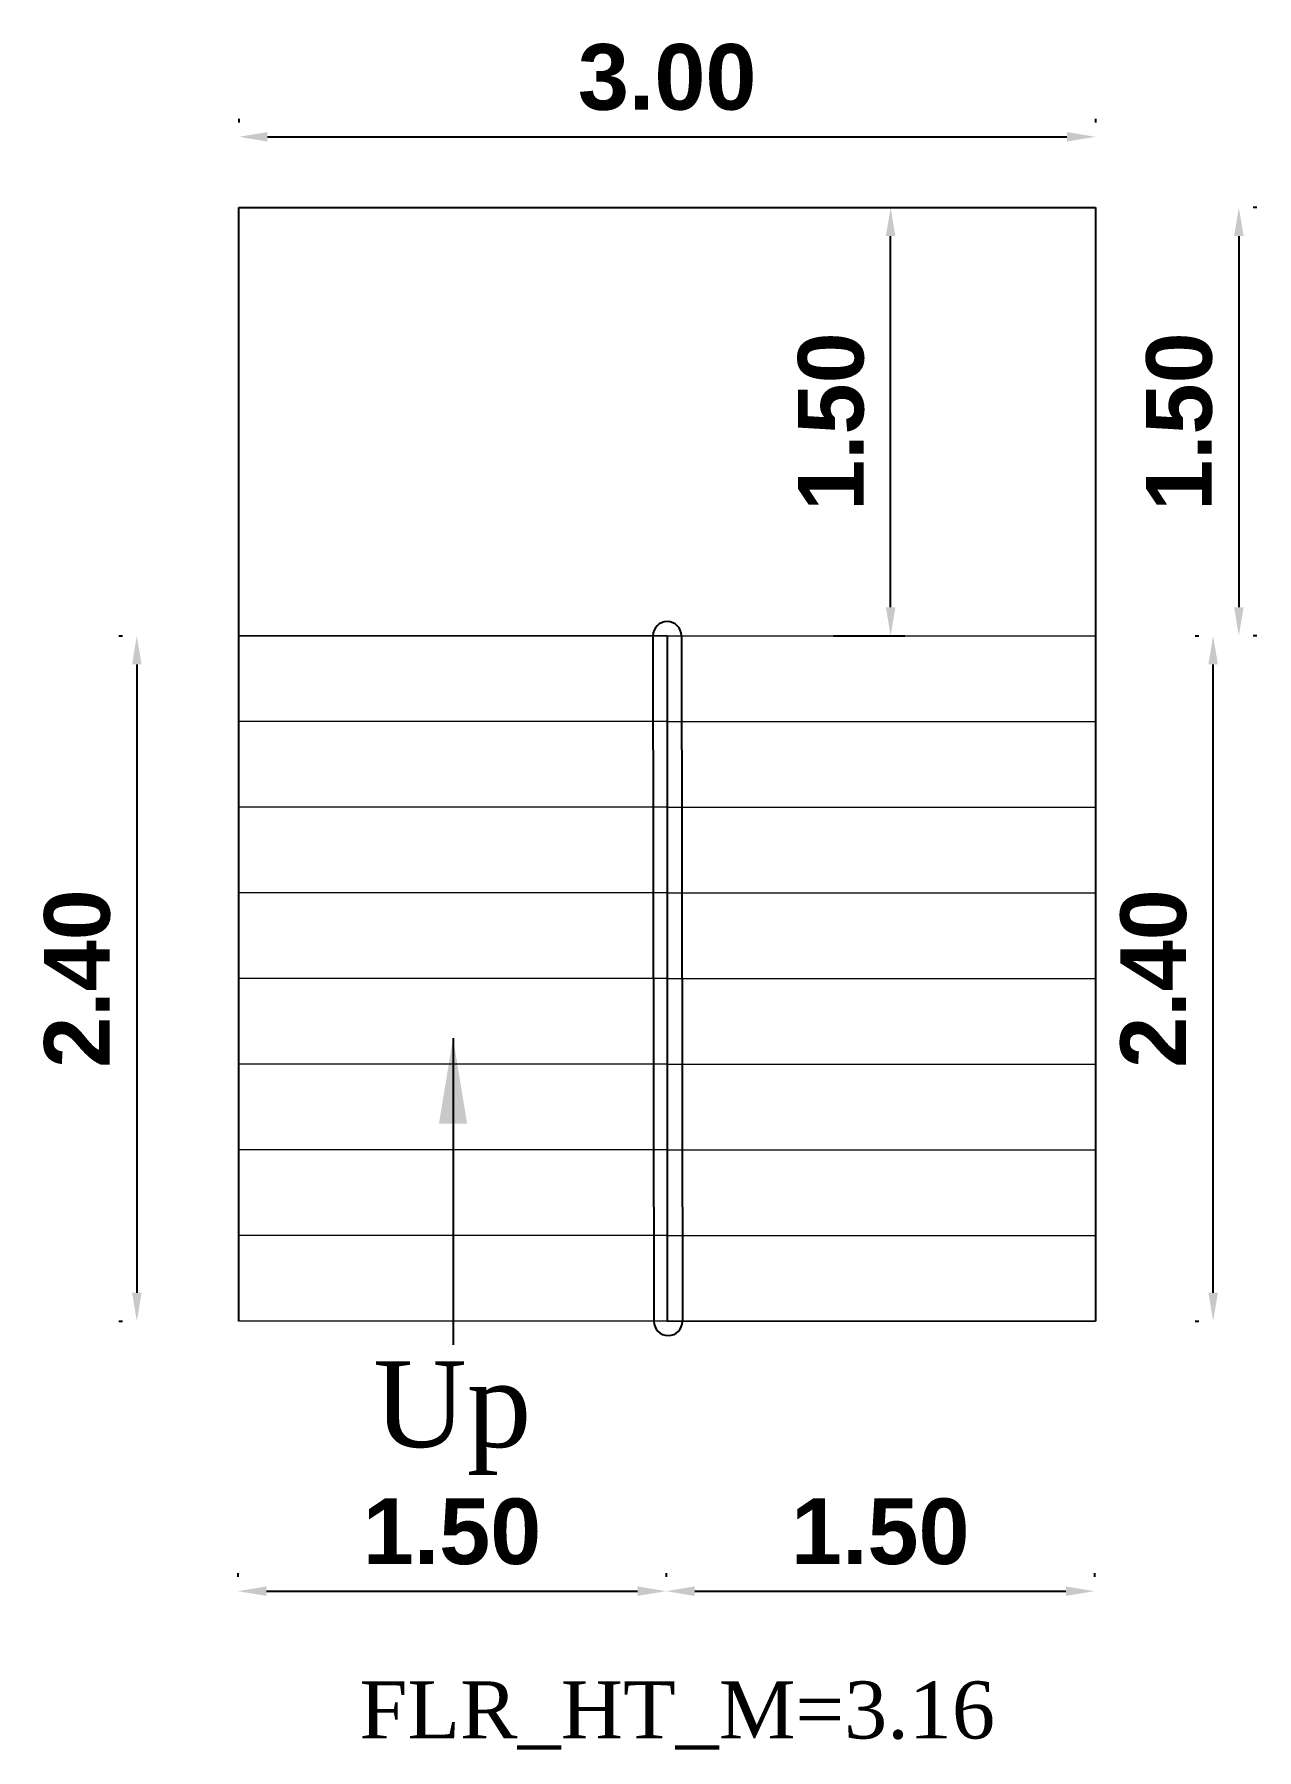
# Model space of a CAD drawing. Header units: metres. Extents: x -54 to 177, y -43 to 77.
# Drawn here: x -53.87 to -49.59, y 44.22 to 50.23 of the extents above; entities that cross this region are included whole.
import ezdxf

# ---------------------------------------------------------------- set-up
doc = ezdxf.new("R2010")
doc.units = ezdxf.units.M
doc.header["$LTSCALE"] = 2
doc.header["$MEASUREMENT"] = 0
doc.header["$PDMODE"] = 34
doc.header["$PDSIZE"] = -2
doc.layers.add('BLK_1_FLR_0_STAIR_1', color=1, linetype='Continuous')
doc.layers.add('wall', color=7, linetype='Continuous')
for name, color, linetype, lineweight in [('BLK_1_FLR_0_STAIR_1_FLIGHT_1', 7, 'Continuous', 0), ('BLK_1_FLR_0_STAIR_1_FLIGHT_2', 7, 'Continuous', 0), ('BLK_1_FLR_0_STAIR_1_LANDING_1', 7, 'Continuous', 0)]:
    doc.layers.add(name, color=color, linetype=linetype, lineweight=lineweight)
doc.styles.add('ANAND', font='times.ttf')
doc.styles.get("Standard").update_dxf_attribs({"font": 'swisseb.ttf'})
doc.dimstyles.new('V1', dxfattribs={"dimtxt": 0.23, "dimasz": 0.1, "dimexe": 0.05, "dimexo": 0.0625, "dimgap": 0.09, "dimtad": 1, "dimzin": 0, "dimdsep": 46, "dimtxsty": 'Standard', "dimcen": 0.09, "dimadec": 0, "dimazin": 0, "dimtfac": 1, "dimtix": 1, "dimtofl": 0, "dimtmove": 2, "dimatfit": 0, "dimfxl": 0, "dimtolj": 1, "dimtzin": 0, "dimarcsym": 0})

msp = doc.modelspace()

# ---------------------------------------------------------------- texts
at = {"style": 'ANAND'}
msp.add_text('Up', height=0.3, dxfattribs=at).set_placement((-52.685, 45.283))
at = {"layer": 'BLK_1_FLR_0_STAIR_1', "linetype": 'Continuous', "insert": (-51.6206, 44.4625), "char_height": 0.2, "width": 2.4, "attachment_point": 2, "style": 'ANAND'}
msp.add_mtext('FLR_HT_M=3.16', dxfattribs=at)

# ---------------------------------------------------------------- blocks, each defined once
blk = doc.blocks.new('*D155')
at = {"layer": 'BLK_1_FLR_0_STAIR_1_FLIGHT_1', "color": 0, "linetype": 'Continuous', "lineweight": -2}
for p, q in [((-53.1594, 44.8407), (-53.1594, 44.8282)), ((-51.6594, 44.8407), (-51.6594, 44.8282)), ((-53.0594, 44.7782), (-51.7594, 44.7782))]:
    blk.add_line(p, q, dxfattribs=at)
at = {"layer": 'BLK_1_FLR_0_STAIR_1_FLIGHT_1', "color": 0, "linetype": 'Continuous'}
for points in [[(-53.0594, 44.7949), (-53.0594, 44.7616), (-53.1594, 44.7782)], [(-51.7594, 44.7949), (-51.7594, 44.7616), (-51.6594, 44.7782)]]:
    blk.add_solid(points, dxfattribs=at)
at = {"layer": 'Defpoints', "color": 0, "linetype": 'Continuous'}
for p in [(-53.1594, 44.7782), (-51.6594, 44.7782), (-51.6594, 44.7782)]:
    blk.add_point(p, dxfattribs=at)
at = {"layer": 'BLK_1_FLR_0_STAIR_1_FLIGHT_1', "color": 0, "linetype": 'Continuous', "insert": (-52.4094, 44.9862), "char_height": 0.23, "attachment_point": 5}
blk.add_mtext('\\A1;1.50', dxfattribs=at)
blk = doc.blocks.new('*D156')
at = {"layer": 'BLK_1_FLR_0_STAIR_1_FLIGHT_2', "color": 0, "linetype": 'Continuous', "lineweight": -2}
for p, q in [((-51.6594, 44.8407), (-51.6594, 44.8282)), ((-50.1594, 44.8407), (-50.1594, 44.8282)), ((-51.5594, 44.7782), (-50.2594, 44.7782))]:
    blk.add_line(p, q, dxfattribs=at)
at = {"layer": 'BLK_1_FLR_0_STAIR_1_FLIGHT_2', "color": 0, "linetype": 'Continuous'}
for points in [[(-51.5594, 44.7949), (-51.5594, 44.7616), (-51.6594, 44.7782)], [(-50.2594, 44.7949), (-50.2594, 44.7616), (-50.1594, 44.7782)]]:
    blk.add_solid(points, dxfattribs=at)
at = {"layer": 'Defpoints', "color": 0, "linetype": 'Continuous'}
for p in [(-51.6594, 44.7782), (-50.1594, 44.7782), (-50.1594, 44.7782)]:
    blk.add_point(p, dxfattribs=at)
at = {"layer": 'BLK_1_FLR_0_STAIR_1_FLIGHT_2', "color": 0, "linetype": 'Continuous', "insert": (-50.9094, 44.9862), "char_height": 0.23, "attachment_point": 5}
blk.add_mtext('\\A1;1.50', dxfattribs=at)
blk = doc.blocks.new('*D161')
at = {"color": 0, "lineweight": -2}
for p, q in [((-51.0736, 49.6233), (-50.8231, 49.6233)), ((-50.8731, 48.2233), (-50.8731, 49.5233)), ((-51.0736, 48.1233), (-50.8231, 48.1233))]:
    blk.add_line(p, q, dxfattribs=at)
at = {"color": 0}
for points in [[(-50.8897, 49.5233), (-50.8564, 49.5233), (-50.8731, 49.6233)], [(-50.8897, 48.2233), (-50.8564, 48.2233), (-50.8731, 48.1233)]]:
    blk.add_solid(points, dxfattribs=at)
at = {"layer": 'Defpoints', "color": 0}
for p in [(-51.1361, 49.6233), (-50.8731, 49.6233), (-51.1361, 48.1233)]:
    blk.add_point(p, dxfattribs=at)
at = {"color": 0, "insert": (-51.0811, 48.8733), "char_height": 0.23, "attachment_point": 5, "rotation": 90}
blk.add_mtext('\\A1;1.50', dxfattribs=at)
blk = doc.blocks.new('*D157')
at = {"layer": 'BLK_1_FLR_0_STAIR_1_LANDING_1', "color": 0, "linetype": 'Continuous', "lineweight": -2}
for p, q in [((-53.1558, 49.9331), (-53.1558, 49.9206)), ((-50.1558, 49.9331), (-50.1558, 49.9206)), ((-53.0558, 49.8706), (-50.2558, 49.8706))]:
    blk.add_line(p, q, dxfattribs=at)
at = {"layer": 'BLK_1_FLR_0_STAIR_1_LANDING_1', "color": 0, "linetype": 'Continuous'}
for points in [[(-53.0558, 49.8873), (-53.0558, 49.8539), (-53.1558, 49.8706)], [(-50.2558, 49.8873), (-50.2558, 49.8539), (-50.1558, 49.8706)]]:
    blk.add_solid(points, dxfattribs=at)
at = {"layer": 'Defpoints', "color": 0, "linetype": 'Continuous'}
for p in [(-53.1558, 49.8706), (-50.1558, 49.8706), (-50.1558, 49.8706)]:
    blk.add_point(p, dxfattribs=at)
at = {"layer": 'BLK_1_FLR_0_STAIR_1_LANDING_1', "color": 0, "linetype": 'Continuous', "insert": (-51.6558, 50.0786), "char_height": 0.23, "attachment_point": 5}
blk.add_mtext('\\A1;3.00', dxfattribs=at)
blk = doc.blocks.new('*D158')
at = {"layer": 'BLK_1_FLR_0_STAIR_1_FLIGHT_1', "color": 0, "linetype": 'Continuous', "lineweight": -2}
for p, q in [((-53.5759, 48.1233), (-53.5634, 48.1233)), ((-53.5134, 48.0233), (-53.5134, 45.8233)), ((-53.5759, 45.7233), (-53.5634, 45.7233))]:
    blk.add_line(p, q, dxfattribs=at)
at = {"layer": 'BLK_1_FLR_0_STAIR_1_FLIGHT_1', "color": 0, "linetype": 'Continuous'}
for points in [[(-53.53, 48.0233), (-53.4967, 48.0233), (-53.5134, 48.1233)], [(-53.53, 45.8233), (-53.4967, 45.8233), (-53.5134, 45.7233)]]:
    blk.add_solid(points, dxfattribs=at)
at = {"layer": 'Defpoints', "color": 0, "linetype": 'Continuous'}
for p in [(-53.5134, 48.1233), (-53.5134, 45.7233), (-53.5134, 45.7233)]:
    blk.add_point(p, dxfattribs=at)
at = {"layer": 'BLK_1_FLR_0_STAIR_1_FLIGHT_1', "color": 0, "linetype": 'Continuous', "insert": (-53.7216, 46.9233), "char_height": 0.23, "attachment_point": 5, "rotation": 90}
blk.add_mtext('\\A1;2.40', dxfattribs=at)
blk = doc.blocks.new('*D160')
at = {"layer": 'BLK_1_FLR_0_STAIR_1_FLIGHT_2', "color": 0, "linetype": 'Continuous', "lineweight": -2}
for p, q in [((-49.806, 48.1233), (-49.7935, 48.1233)), ((-49.7435, 45.8233), (-49.7435, 48.0233)), ((-49.806, 45.7233), (-49.7935, 45.7233))]:
    blk.add_line(p, q, dxfattribs=at)
at = {"layer": 'BLK_1_FLR_0_STAIR_1_FLIGHT_2', "color": 0, "linetype": 'Continuous'}
for points in [[(-49.7602, 48.0233), (-49.7269, 48.0233), (-49.7435, 48.1233)], [(-49.7602, 45.8233), (-49.7269, 45.8233), (-49.7435, 45.7233)]]:
    blk.add_solid(points, dxfattribs=at)
at = {"layer": 'Defpoints', "color": 0, "linetype": 'Continuous'}
for p in [(-49.7435, 48.1233), (-49.7435, 48.1233), (-49.7435, 45.7233)]:
    blk.add_point(p, dxfattribs=at)
at = {"layer": 'BLK_1_FLR_0_STAIR_1_FLIGHT_2', "color": 0, "linetype": 'Continuous', "insert": (-49.9517, 46.9233), "char_height": 0.23, "attachment_point": 5, "rotation": 90}
blk.add_mtext('\\A1;2.40', dxfattribs=at)
blk = doc.blocks.new('*D159')
at = {"layer": 'BLK_1_FLR_0_STAIR_1_LANDING_1', "color": 0, "linetype": 'Continuous', "lineweight": -2}
for p, q in [((-49.5909, 49.6233), (-49.6034, 49.6233)), ((-49.6534, 49.5233), (-49.6534, 48.2233)), ((-49.5909, 48.1233), (-49.6034, 48.1233))]:
    blk.add_line(p, q, dxfattribs=at)
at = {"layer": 'BLK_1_FLR_0_STAIR_1_LANDING_1', "color": 0, "linetype": 'Continuous'}
for points in [[(-49.6701, 49.5233), (-49.6368, 49.5233), (-49.6534, 49.6233)], [(-49.6701, 48.2233), (-49.6368, 48.2233), (-49.6534, 48.1233)]]:
    blk.add_solid(points, dxfattribs=at)
at = {"layer": 'Defpoints', "color": 0, "linetype": 'Continuous'}
for p in [(-49.6534, 49.6233), (-49.6534, 48.1233), (-49.6534, 48.1233)]:
    blk.add_point(p, dxfattribs=at)
at = {"layer": 'BLK_1_FLR_0_STAIR_1_LANDING_1', "color": 0, "linetype": 'Continuous', "insert": (-49.8615, 48.8733), "char_height": 0.23, "attachment_point": 5, "rotation": 90}
blk.add_mtext('\\A1;1.50', dxfattribs=at)

# ---------------------------------------------------------------- dimensions: what is measured, and where the dimension line sits
dim = msp.add_linear_dim(base=(-50.8731, 49.6233), p1=(-51.1361, 48.1233), p2=(-51.1361, 49.6233), angle=90, dimstyle='V1', override={"dimfxl": 9, "dimfxlon": 1, "dimarcsym": 1})
dim.commit()
dim.dimension.update_dxf_attribs({"geometry": '*D161', "text_midpoint": (-51.0811, 48.8733)})
at = {"layer": 'BLK_1_FLR_0_STAIR_1_FLIGHT_1', "color": 1, "linetype": 'Continuous'}
dim = msp.add_linear_dim(base=(-53.5134, 45.7233), p1=(-53.5134, 48.1233), p2=(-53.5134, 45.7233), angle=90, dimstyle='V1', dxfattribs=at)
dim.commit()
dim.dimension.update_dxf_attribs({"geometry": '*D158', "text_midpoint": (-53.7216, 46.9233)})
at = {"layer": 'BLK_1_FLR_0_STAIR_1_FLIGHT_1', "color": 2, "linetype": 'Continuous'}
dim = msp.add_linear_dim(base=(-51.6594, 44.7782), p1=(-53.1594, 44.7782), p2=(-51.6594, 44.7782), dimstyle='V1', dxfattribs=at)
dim.commit()
dim.dimension.update_dxf_attribs({"geometry": '*D155', "text_midpoint": (-52.4094, 44.9862)})
at = {"layer": 'BLK_1_FLR_0_STAIR_1_FLIGHT_2', "color": 1, "linetype": 'Continuous'}
dim = msp.add_linear_dim(base=(-49.7435, 48.1233), p1=(-49.7435, 45.7233), p2=(-49.7435, 48.1233), angle=90, dimstyle='V1', dxfattribs=at)
dim.commit()
dim.dimension.update_dxf_attribs({"geometry": '*D160', "text_midpoint": (-49.9517, 46.9233)})
at = {"layer": 'BLK_1_FLR_0_STAIR_1_FLIGHT_2', "color": 2, "linetype": 'Continuous'}
dim = msp.add_linear_dim(base=(-50.1594, 44.7782), p1=(-51.6594, 44.7782), p2=(-50.1594, 44.7782), dimstyle='V1', dxfattribs=at)
dim.commit()
dim.dimension.update_dxf_attribs({"geometry": '*D156', "text_midpoint": (-50.9094, 44.9862)})
at = {"layer": 'BLK_1_FLR_0_STAIR_1_LANDING_1', "color": 1, "linetype": 'Continuous'}
dim = msp.add_linear_dim(base=(-50.1558, 49.8706), p1=(-53.1558, 49.8706), p2=(-50.1558, 49.8706), dimstyle='V1', dxfattribs=at)
dim.commit()
dim.dimension.update_dxf_attribs({"geometry": '*D157', "text_midpoint": (-51.6558, 50.0786)})
at = {"layer": 'BLK_1_FLR_0_STAIR_1_LANDING_1', "color": 2, "linetype": 'Continuous'}
dim = msp.add_linear_dim(base=(-49.6534, 48.1233), p1=(-49.6534, 49.6233), p2=(-49.6534, 48.1233), angle=90, dimstyle='V1', dxfattribs=at)
dim.commit()
dim.dimension.update_dxf_attribs({"geometry": '*D159', "text_midpoint": (-49.8615, 48.8733)})

# ---------------------------------------------------------------- linework, layer by layer
for p, q in [((-53.1558, 49.6233), (-50.1558, 49.6233)), ((-53.1558, 45.7233), (-53.1558, 49.6233)), ((-50.1558, 49.6233), (-50.1558, 45.7233)), ((-51.7058, 48.1233), (-51.7023, 45.7233)), ((-51.6558, 48.1233), (-51.6558, 45.7233)), ((-51.6058, 48.1233), (-51.6023, 45.7233))]:
    msp.add_line(p, q)
for centre, start, end in [((-51.6558, 48.1233), 0, 180), ((-51.6523, 45.7233), 180, 0)]:
    msp.add_arc(centre, 0.05, start, end)
at = {"layer": 'BLK_1_FLR_0_STAIR_1_FLIGHT_1'}
for p, q in [((-51.6558, 48.1233), (-53.1558, 48.1233)), ((-51.6558, 47.8233), (-53.1558, 47.8233)), ((-51.6558, 47.5233), (-53.1558, 47.5233)), ((-51.6558, 47.2233), (-53.1558, 47.2233)), ((-51.6558, 46.9233), (-53.1558, 46.9233)), ((-51.6558, 46.6233), (-53.1558, 46.6233)), ((-51.6558, 46.3233), (-53.1558, 46.3233)), ((-51.6558, 46.0233), (-53.1558, 46.0233)), ((-51.6558, 45.7233), (-53.1558, 45.7233))]:
    msp.add_line(p, q, dxfattribs=at)
msp.add_lwpolyline([(-51.6558, 45.7233), (-53.1558, 45.7233), (-53.1558, 48.1233), (-51.6558, 48.1233)], close=True, dxfattribs=at)
at = {"layer": 'BLK_1_FLR_0_STAIR_1_FLIGHT_2'}
for p, q in [((-51.6558, 48.1233), (-50.1558, 48.1233)), ((-51.6558, 47.8233), (-50.1558, 47.8233)), ((-51.6558, 47.5233), (-50.1558, 47.5233)), ((-51.6558, 47.2233), (-50.1558, 47.2233)), ((-51.6558, 46.9233), (-50.1558, 46.9233)), ((-51.6558, 46.6233), (-50.1558, 46.6233)), ((-51.6558, 46.3233), (-50.1558, 46.3233)), ((-51.6558, 46.0233), (-50.1558, 46.0233)), ((-51.6558, 45.7233), (-50.1558, 45.7233))]:
    msp.add_line(p, q, dxfattribs=at)
msp.add_lwpolyline([(-51.6558, 48.1233), (-50.1558, 48.1233), (-50.1558, 45.7233), (-51.6558, 45.7233)], close=True, dxfattribs=at)
at = {"layer": 'BLK_1_FLR_0_STAIR_1_LANDING_1'}
msp.add_lwpolyline([(-53.1558, 48.1233), (-50.1558, 48.1233), (-50.1558, 49.6233), (-53.1558, 49.6233)], close=True, dxfattribs=at)

msp.set_redraw_order([(e.dxf.handle, doc.entitydb.next_handle()) for e in msp.query("TEXT MTEXT ATTDEF DIMENSION ARC_DIMENSION")])  # texts and dimensions are drawn at this point

# ---------------------------------------------------------------- leaders
at = {"layer": 'wall'}
msp.add_leader([(-52.4058, 46.715), (-52.4058, 45.6411)], dimstyle='V1', override={"dimasz": 0.3, "dimgap": 0.09, "dimtad": 0, "dimfxl": 9, "dimfxlon": 1, "dimarcsym": 1}, dxfattribs=at)

doc.saveas('drawing.dxf')
